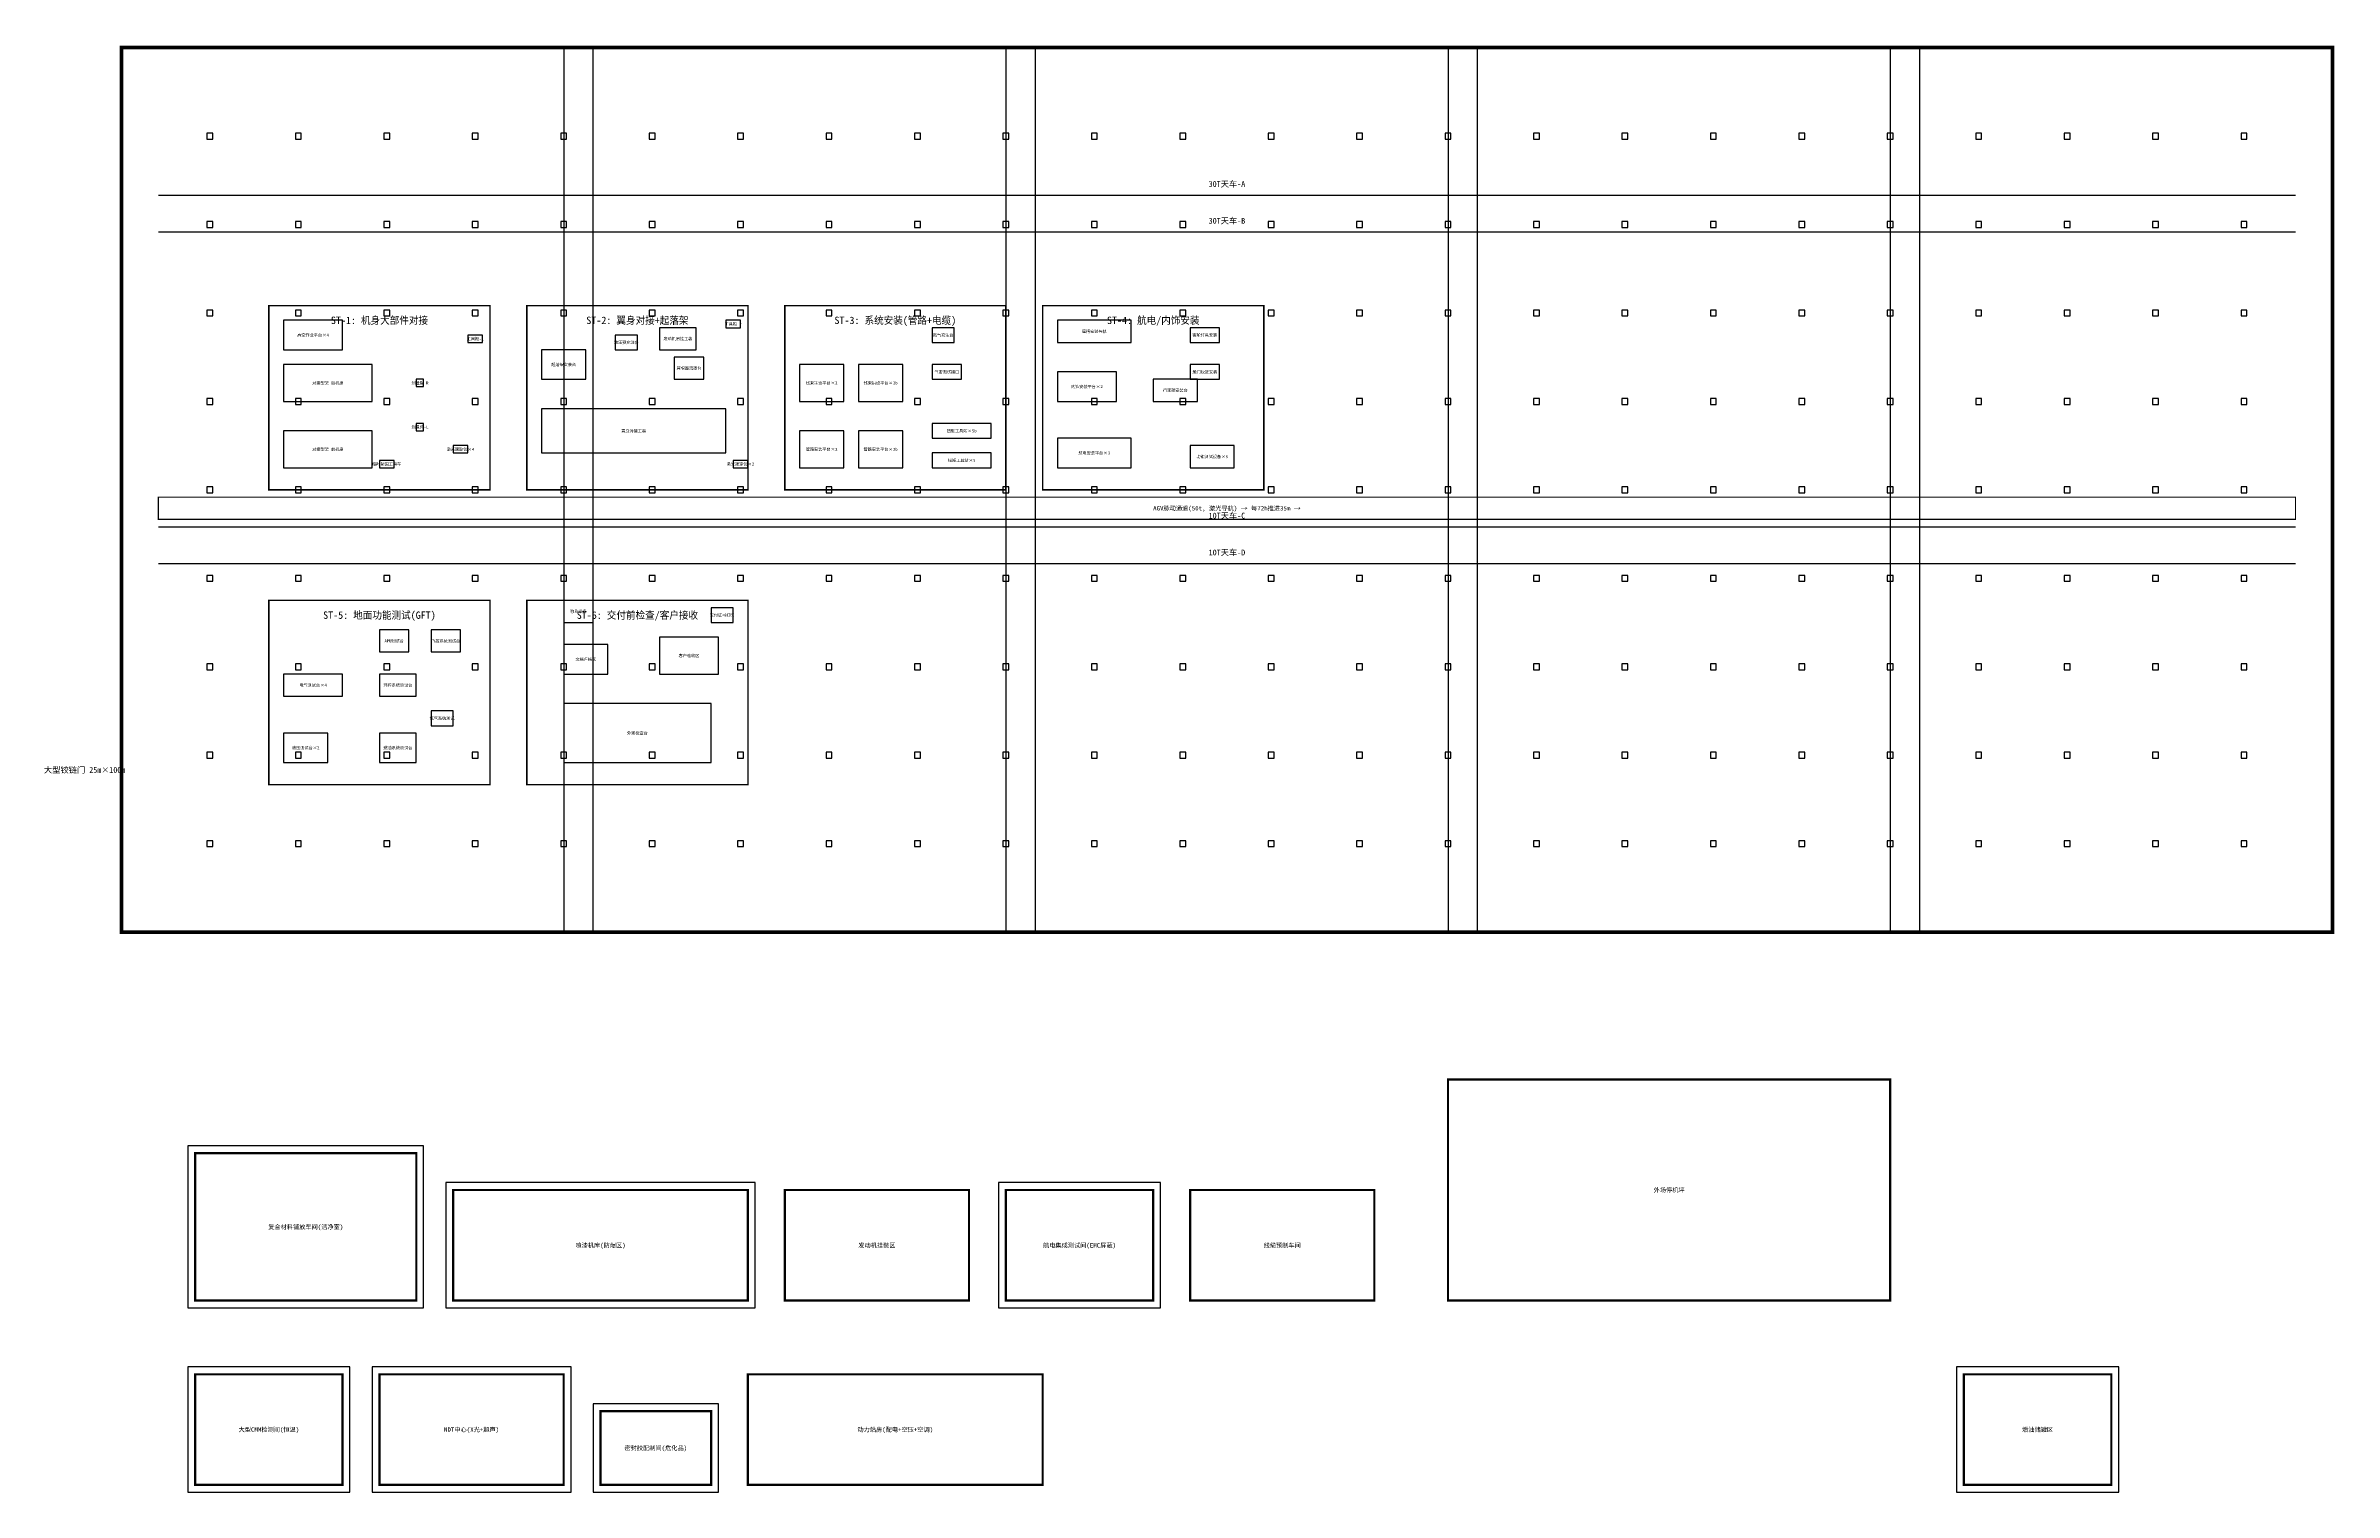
# Model space of a CAD drawing. Header units: metres. Extents: x -10 to 300, y -76 to 120.
import ezdxf
from ezdxf.enums import TextEntityAlignment as Align

# ---------------------------------------------------------------- set-up
doc = ezdxf.new("R2010")
doc.units = ezdxf.units.M
for name, color, linetype in [('A-COLS', 8, 'Continuous'), ('A-DOOR', 3, 'Continuous'), ('A-WALL', 7, 'Continuous'), ('E-CRANE-10T', 6, 'Continuous'), ('E-CRANE-30T', 6, 'Continuous'), ('M-EQUIP', 4, 'Continuous'), ('M-EQUIP-LABEL', 7, 'Continuous'), ('P-FLOW-AGV', 30, 'Continuous'), ('S-ZONE-CHEM', 1, 'Continuous'), ('S-ZONE-CLEAN', 5, 'Continuous'), ('S-ZONE-EMC', 6, 'Continuous'), ('S-ZONE-FIRE', 1, 'Continuous'), ('S-ZONE-NDT', 1, 'Continuous'), ('T-STATION', 3, 'Continuous'), ('T-TEXT', 7, 'Continuous')]:
    doc.layers.add(name, color=color, linetype=linetype)

msp = doc.modelspace()

# ---------------------------------------------------------------- linework, layer by layer
at = {"layer": 'A-COLS'}
for points in [[(11.6, 107.6), (12.4, 107.6), (12.4, 108.4), (11.6, 108.4), (11.6, 107.6)], [(23.6, 107.6), (24.4, 107.6), (24.4, 108.4), (23.6, 108.4), (23.6, 107.6)], [(35.6, 107.6), (36.4, 107.6), (36.4, 108.4), (35.6, 108.4), (35.6, 107.6)], [(47.6, 107.6), (48.4, 107.6), (48.4, 108.4), (47.6, 108.4), (47.6, 107.6)], [(59.6, 107.6), (60.4, 107.6), (60.4, 108.4), (59.6, 108.4), (59.6, 107.6)], [(71.6, 107.6), (72.4, 107.6), (72.4, 108.4), (71.6, 108.4), (71.6, 107.6)], [(83.6, 107.6), (84.4, 107.6), (84.4, 108.4), (83.6, 108.4), (83.6, 107.6)], [(95.6, 107.6), (96.4, 107.6), (96.4, 108.4), (95.6, 108.4), (95.6, 107.6)], [(107.6, 107.6), (108.4, 107.6), (108.4, 108.4), (107.6, 108.4), (107.6, 107.6)], [(119.6, 107.6), (120.4, 107.6), (120.4, 108.4), (119.6, 108.4), (119.6, 107.6)], [(131.6, 107.6), (132.4, 107.6), (132.4, 108.4), (131.6, 108.4), (131.6, 107.6)], [(143.6, 107.6), (144.4, 107.6), (144.4, 108.4), (143.6, 108.4), (143.6, 107.6)], [(155.6, 107.6), (156.4, 107.6), (156.4, 108.4), (155.6, 108.4), (155.6, 107.6)], [(167.6, 107.6), (168.4, 107.6), (168.4, 108.4), (167.6, 108.4), (167.6, 107.6)], [(179.6, 107.6), (180.4, 107.6), (180.4, 108.4), (179.6, 108.4), (179.6, 107.6)], [(191.6, 107.6), (192.4, 107.6), (192.4, 108.4), (191.6, 108.4), (191.6, 107.6)], [(203.6, 107.6), (204.4, 107.6), (204.4, 108.4), (203.6, 108.4), (203.6, 107.6)], [(215.6, 107.6), (216.4, 107.6), (216.4, 108.4), (215.6, 108.4), (215.6, 107.6)], [(227.6, 107.6), (228.4, 107.6), (228.4, 108.4), (227.6, 108.4), (227.6, 107.6)], [(239.6, 107.6), (240.4, 107.6), (240.4, 108.4), (239.6, 108.4), (239.6, 107.6)], [(251.6, 107.6), (252.4, 107.6), (252.4, 108.4), (251.6, 108.4), (251.6, 107.6)], [(263.6, 107.6), (264.4, 107.6), (264.4, 108.4), (263.6, 108.4), (263.6, 107.6)], [(275.6, 107.6), (276.4, 107.6), (276.4, 108.4), (275.6, 108.4), (275.6, 107.6)], [(287.6, 107.6), (288.4, 107.6), (288.4, 108.4), (287.6, 108.4), (287.6, 107.6)], [(11.6, 95.6), (12.4, 95.6), (12.4, 96.4), (11.6, 96.4), (11.6, 95.6)], [(23.6, 95.6), (24.4, 95.6), (24.4, 96.4), (23.6, 96.4), (23.6, 95.6)], [(35.6, 95.6), (36.4, 95.6), (36.4, 96.4), (35.6, 96.4), (35.6, 95.6)], [(47.6, 95.6), (48.4, 95.6), (48.4, 96.4), (47.6, 96.4), (47.6, 95.6)], [(59.6, 95.6), (60.4, 95.6), (60.4, 96.4), (59.6, 96.4), (59.6, 95.6)], [(71.6, 95.6), (72.4, 95.6), (72.4, 96.4), (71.6, 96.4), (71.6, 95.6)], [(83.6, 95.6), (84.4, 95.6), (84.4, 96.4), (83.6, 96.4), (83.6, 95.6)], [(95.6, 95.6), (96.4, 95.6), (96.4, 96.4), (95.6, 96.4), (95.6, 95.6)], [(107.6, 95.6), (108.4, 95.6), (108.4, 96.4), (107.6, 96.4), (107.6, 95.6)], [(119.6, 95.6), (120.4, 95.6), (120.4, 96.4), (119.6, 96.4), (119.6, 95.6)], [(131.6, 95.6), (132.4, 95.6), (132.4, 96.4), (131.6, 96.4), (131.6, 95.6)], [(143.6, 95.6), (144.4, 95.6), (144.4, 96.4), (143.6, 96.4), (143.6, 95.6)], [(155.6, 95.6), (156.4, 95.6), (156.4, 96.4), (155.6, 96.4), (155.6, 95.6)], [(167.6, 95.6), (168.4, 95.6), (168.4, 96.4), (167.6, 96.4), (167.6, 95.6)], [(179.6, 95.6), (180.4, 95.6), (180.4, 96.4), (179.6, 96.4), (179.6, 95.6)], [(191.6, 95.6), (192.4, 95.6), (192.4, 96.4), (191.6, 96.4), (191.6, 95.6)], [(203.6, 95.6), (204.4, 95.6), (204.4, 96.4), (203.6, 96.4), (203.6, 95.6)], [(215.6, 95.6), (216.4, 95.6), (216.4, 96.4), (215.6, 96.4), (215.6, 95.6)], [(227.6, 95.6), (228.4, 95.6), (228.4, 96.4), (227.6, 96.4), (227.6, 95.6)], [(239.6, 95.6), (240.4, 95.6), (240.4, 96.4), (239.6, 96.4), (239.6, 95.6)], [(251.6, 95.6), (252.4, 95.6), (252.4, 96.4), (251.6, 96.4), (251.6, 95.6)], [(263.6, 95.6), (264.4, 95.6), (264.4, 96.4), (263.6, 96.4), (263.6, 95.6)], [(275.6, 95.6), (276.4, 95.6), (276.4, 96.4), (275.6, 96.4), (275.6, 95.6)], [(287.6, 95.6), (288.4, 95.6), (288.4, 96.4), (287.6, 96.4), (287.6, 95.6)], [(11.6, 83.6), (12.4, 83.6), (12.4, 84.4), (11.6, 84.4), (11.6, 83.6)], [(23.6, 83.6), (24.4, 83.6), (24.4, 84.4), (23.6, 84.4), (23.6, 83.6)], [(35.6, 83.6), (36.4, 83.6), (36.4, 84.4), (35.6, 84.4), (35.6, 83.6)], [(47.6, 83.6), (48.4, 83.6), (48.4, 84.4), (47.6, 84.4), (47.6, 83.6)], [(59.6, 83.6), (60.4, 83.6), (60.4, 84.4), (59.6, 84.4), (59.6, 83.6)], [(71.6, 83.6), (72.4, 83.6), (72.4, 84.4), (71.6, 84.4), (71.6, 83.6)], [(83.6, 83.6), (84.4, 83.6), (84.4, 84.4), (83.6, 84.4), (83.6, 83.6)], [(95.6, 83.6), (96.4, 83.6), (96.4, 84.4), (95.6, 84.4), (95.6, 83.6)], [(107.6, 83.6), (108.4, 83.6), (108.4, 84.4), (107.6, 84.4), (107.6, 83.6)], [(119.6, 83.6), (120.4, 83.6), (120.4, 84.4), (119.6, 84.4), (119.6, 83.6)], [(131.6, 83.6), (132.4, 83.6), (132.4, 84.4), (131.6, 84.4), (131.6, 83.6)], [(143.6, 83.6), (144.4, 83.6), (144.4, 84.4), (143.6, 84.4), (143.6, 83.6)], [(155.6, 83.6), (156.4, 83.6), (156.4, 84.4), (155.6, 84.4), (155.6, 83.6)], [(167.6, 83.6), (168.4, 83.6), (168.4, 84.4), (167.6, 84.4), (167.6, 83.6)], [(179.6, 83.6), (180.4, 83.6), (180.4, 84.4), (179.6, 84.4), (179.6, 83.6)], [(191.6, 83.6), (192.4, 83.6), (192.4, 84.4), (191.6, 84.4), (191.6, 83.6)], [(203.6, 83.6), (204.4, 83.6), (204.4, 84.4), (203.6, 84.4), (203.6, 83.6)], [(215.6, 83.6), (216.4, 83.6), (216.4, 84.4), (215.6, 84.4), (215.6, 83.6)], [(227.6, 83.6), (228.4, 83.6), (228.4, 84.4), (227.6, 84.4), (227.6, 83.6)], [(239.6, 83.6), (240.4, 83.6), (240.4, 84.4), (239.6, 84.4), (239.6, 83.6)], [(251.6, 83.6), (252.4, 83.6), (252.4, 84.4), (251.6, 84.4), (251.6, 83.6)], [(263.6, 83.6), (264.4, 83.6), (264.4, 84.4), (263.6, 84.4), (263.6, 83.6)], [(275.6, 83.6), (276.4, 83.6), (276.4, 84.4), (275.6, 84.4), (275.6, 83.6)], [(287.6, 83.6), (288.4, 83.6), (288.4, 84.4), (287.6, 84.4), (287.6, 83.6)], [(11.6, 71.6), (12.4, 71.6), (12.4, 72.4), (11.6, 72.4), (11.6, 71.6)], [(23.6, 71.6), (24.4, 71.6), (24.4, 72.4), (23.6, 72.4), (23.6, 71.6)], [(35.6, 71.6), (36.4, 71.6), (36.4, 72.4), (35.6, 72.4), (35.6, 71.6)], [(47.6, 71.6), (48.4, 71.6), (48.4, 72.4), (47.6, 72.4), (47.6, 71.6)], [(59.6, 71.6), (60.4, 71.6), (60.4, 72.4), (59.6, 72.4), (59.6, 71.6)], [(71.6, 71.6), (72.4, 71.6), (72.4, 72.4), (71.6, 72.4), (71.6, 71.6)], [(83.6, 71.6), (84.4, 71.6), (84.4, 72.4), (83.6, 72.4), (83.6, 71.6)], [(95.6, 71.6), (96.4, 71.6), (96.4, 72.4), (95.6, 72.4), (95.6, 71.6)], [(107.6, 71.6), (108.4, 71.6), (108.4, 72.4), (107.6, 72.4), (107.6, 71.6)], [(119.6, 71.6), (120.4, 71.6), (120.4, 72.4), (119.6, 72.4), (119.6, 71.6)], [(131.6, 71.6), (132.4, 71.6), (132.4, 72.4), (131.6, 72.4), (131.6, 71.6)], [(143.6, 71.6), (144.4, 71.6), (144.4, 72.4), (143.6, 72.4), (143.6, 71.6)], [(155.6, 71.6), (156.4, 71.6), (156.4, 72.4), (155.6, 72.4), (155.6, 71.6)], [(167.6, 71.6), (168.4, 71.6), (168.4, 72.4), (167.6, 72.4), (167.6, 71.6)], [(179.6, 71.6), (180.4, 71.6), (180.4, 72.4), (179.6, 72.4), (179.6, 71.6)], [(191.6, 71.6), (192.4, 71.6), (192.4, 72.4), (191.6, 72.4), (191.6, 71.6)], [(203.6, 71.6), (204.4, 71.6), (204.4, 72.4), (203.6, 72.4), (203.6, 71.6)], [(215.6, 71.6), (216.4, 71.6), (216.4, 72.4), (215.6, 72.4), (215.6, 71.6)], [(227.6, 71.6), (228.4, 71.6), (228.4, 72.4), (227.6, 72.4), (227.6, 71.6)], [(239.6, 71.6), (240.4, 71.6), (240.4, 72.4), (239.6, 72.4), (239.6, 71.6)], [(251.6, 71.6), (252.4, 71.6), (252.4, 72.4), (251.6, 72.4), (251.6, 71.6)], [(263.6, 71.6), (264.4, 71.6), (264.4, 72.4), (263.6, 72.4), (263.6, 71.6)], [(275.6, 71.6), (276.4, 71.6), (276.4, 72.4), (275.6, 72.4), (275.6, 71.6)], [(287.6, 71.6), (288.4, 71.6), (288.4, 72.4), (287.6, 72.4), (287.6, 71.6)], [(11.6, 59.6), (12.4, 59.6), (12.4, 60.4), (11.6, 60.4), (11.6, 59.6)], [(23.6, 59.6), (24.4, 59.6), (24.4, 60.4), (23.6, 60.4), (23.6, 59.6)], [(35.6, 59.6), (36.4, 59.6), (36.4, 60.4), (35.6, 60.4), (35.6, 59.6)], [(47.6, 59.6), (48.4, 59.6), (48.4, 60.4), (47.6, 60.4), (47.6, 59.6)], [(59.6, 59.6), (60.4, 59.6), (60.4, 60.4), (59.6, 60.4), (59.6, 59.6)], [(71.6, 59.6), (72.4, 59.6), (72.4, 60.4), (71.6, 60.4), (71.6, 59.6)], [(83.6, 59.6), (84.4, 59.6), (84.4, 60.4), (83.6, 60.4), (83.6, 59.6)], [(95.6, 59.6), (96.4, 59.6), (96.4, 60.4), (95.6, 60.4), (95.6, 59.6)], [(107.6, 59.6), (108.4, 59.6), (108.4, 60.4), (107.6, 60.4), (107.6, 59.6)], [(119.6, 59.6), (120.4, 59.6), (120.4, 60.4), (119.6, 60.4), (119.6, 59.6)], [(131.6, 59.6), (132.4, 59.6), (132.4, 60.4), (131.6, 60.4), (131.6, 59.6)], [(143.6, 59.6), (144.4, 59.6), (144.4, 60.4), (143.6, 60.4), (143.6, 59.6)], [(155.6, 59.6), (156.4, 59.6), (156.4, 60.4), (155.6, 60.4), (155.6, 59.6)], [(167.6, 59.6), (168.4, 59.6), (168.4, 60.4), (167.6, 60.4), (167.6, 59.6)], [(179.6, 59.6), (180.4, 59.6), (180.4, 60.4), (179.6, 60.4), (179.6, 59.6)], [(191.6, 59.6), (192.4, 59.6), (192.4, 60.4), (191.6, 60.4), (191.6, 59.6)], [(203.6, 59.6), (204.4, 59.6), (204.4, 60.4), (203.6, 60.4), (203.6, 59.6)], [(215.6, 59.6), (216.4, 59.6), (216.4, 60.4), (215.6, 60.4), (215.6, 59.6)], [(227.6, 59.6), (228.4, 59.6), (228.4, 60.4), (227.6, 60.4), (227.6, 59.6)], [(239.6, 59.6), (240.4, 59.6), (240.4, 60.4), (239.6, 60.4), (239.6, 59.6)], [(251.6, 59.6), (252.4, 59.6), (252.4, 60.4), (251.6, 60.4), (251.6, 59.6)], [(263.6, 59.6), (264.4, 59.6), (264.4, 60.4), (263.6, 60.4), (263.6, 59.6)], [(275.6, 59.6), (276.4, 59.6), (276.4, 60.4), (275.6, 60.4), (275.6, 59.6)], [(287.6, 59.6), (288.4, 59.6), (288.4, 60.4), (287.6, 60.4), (287.6, 59.6)], [(11.6, 47.6), (12.4, 47.6), (12.4, 48.4), (11.6, 48.4), (11.6, 47.6)], [(23.6, 47.6), (24.4, 47.6), (24.4, 48.4), (23.6, 48.4), (23.6, 47.6)], [(35.6, 47.6), (36.4, 47.6), (36.4, 48.4), (35.6, 48.4), (35.6, 47.6)], [(47.6, 47.6), (48.4, 47.6), (48.4, 48.4), (47.6, 48.4), (47.6, 47.6)], [(59.6, 47.6), (60.4, 47.6), (60.4, 48.4), (59.6, 48.4), (59.6, 47.6)], [(71.6, 47.6), (72.4, 47.6), (72.4, 48.4), (71.6, 48.4), (71.6, 47.6)], [(83.6, 47.6), (84.4, 47.6), (84.4, 48.4), (83.6, 48.4), (83.6, 47.6)], [(95.6, 47.6), (96.4, 47.6), (96.4, 48.4), (95.6, 48.4), (95.6, 47.6)], [(107.6, 47.6), (108.4, 47.6), (108.4, 48.4), (107.6, 48.4), (107.6, 47.6)], [(119.6, 47.6), (120.4, 47.6), (120.4, 48.4), (119.6, 48.4), (119.6, 47.6)], [(131.6, 47.6), (132.4, 47.6), (132.4, 48.4), (131.6, 48.4), (131.6, 47.6)], [(143.6, 47.6), (144.4, 47.6), (144.4, 48.4), (143.6, 48.4), (143.6, 47.6)], [(155.6, 47.6), (156.4, 47.6), (156.4, 48.4), (155.6, 48.4), (155.6, 47.6)], [(167.6, 47.6), (168.4, 47.6), (168.4, 48.4), (167.6, 48.4), (167.6, 47.6)], [(179.6, 47.6), (180.4, 47.6), (180.4, 48.4), (179.6, 48.4), (179.6, 47.6)], [(191.6, 47.6), (192.4, 47.6), (192.4, 48.4), (191.6, 48.4), (191.6, 47.6)], [(203.6, 47.6), (204.4, 47.6), (204.4, 48.4), (203.6, 48.4), (203.6, 47.6)], [(215.6, 47.6), (216.4, 47.6), (216.4, 48.4), (215.6, 48.4), (215.6, 47.6)], [(227.6, 47.6), (228.4, 47.6), (228.4, 48.4), (227.6, 48.4), (227.6, 47.6)], [(239.6, 47.6), (240.4, 47.6), (240.4, 48.4), (239.6, 48.4), (239.6, 47.6)], [(251.6, 47.6), (252.4, 47.6), (252.4, 48.4), (251.6, 48.4), (251.6, 47.6)], [(263.6, 47.6), (264.4, 47.6), (264.4, 48.4), (263.6, 48.4), (263.6, 47.6)], [(275.6, 47.6), (276.4, 47.6), (276.4, 48.4), (275.6, 48.4), (275.6, 47.6)], [(287.6, 47.6), (288.4, 47.6), (288.4, 48.4), (287.6, 48.4), (287.6, 47.6)], [(11.6, 35.6), (12.4, 35.6), (12.4, 36.4), (11.6, 36.4), (11.6, 35.6)], [(23.6, 35.6), (24.4, 35.6), (24.4, 36.4), (23.6, 36.4), (23.6, 35.6)], [(35.6, 35.6), (36.4, 35.6), (36.4, 36.4), (35.6, 36.4), (35.6, 35.6)], [(47.6, 35.6), (48.4, 35.6), (48.4, 36.4), (47.6, 36.4), (47.6, 35.6)], [(59.6, 35.6), (60.4, 35.6), (60.4, 36.4), (59.6, 36.4), (59.6, 35.6)], [(71.6, 35.6), (72.4, 35.6), (72.4, 36.4), (71.6, 36.4), (71.6, 35.6)], [(83.6, 35.6), (84.4, 35.6), (84.4, 36.4), (83.6, 36.4), (83.6, 35.6)], [(95.6, 35.6), (96.4, 35.6), (96.4, 36.4), (95.6, 36.4), (95.6, 35.6)], [(107.6, 35.6), (108.4, 35.6), (108.4, 36.4), (107.6, 36.4), (107.6, 35.6)], [(119.6, 35.6), (120.4, 35.6), (120.4, 36.4), (119.6, 36.4), (119.6, 35.6)], [(131.6, 35.6), (132.4, 35.6), (132.4, 36.4), (131.6, 36.4), (131.6, 35.6)], [(143.6, 35.6), (144.4, 35.6), (144.4, 36.4), (143.6, 36.4), (143.6, 35.6)], [(155.6, 35.6), (156.4, 35.6), (156.4, 36.4), (155.6, 36.4), (155.6, 35.6)], [(167.6, 35.6), (168.4, 35.6), (168.4, 36.4), (167.6, 36.4), (167.6, 35.6)], [(179.6, 35.6), (180.4, 35.6), (180.4, 36.4), (179.6, 36.4), (179.6, 35.6)], [(191.6, 35.6), (192.4, 35.6), (192.4, 36.4), (191.6, 36.4), (191.6, 35.6)], [(203.6, 35.6), (204.4, 35.6), (204.4, 36.4), (203.6, 36.4), (203.6, 35.6)], [(215.6, 35.6), (216.4, 35.6), (216.4, 36.4), (215.6, 36.4), (215.6, 35.6)], [(227.6, 35.6), (228.4, 35.6), (228.4, 36.4), (227.6, 36.4), (227.6, 35.6)], [(239.6, 35.6), (240.4, 35.6), (240.4, 36.4), (239.6, 36.4), (239.6, 35.6)], [(251.6, 35.6), (252.4, 35.6), (252.4, 36.4), (251.6, 36.4), (251.6, 35.6)], [(263.6, 35.6), (264.4, 35.6), (264.4, 36.4), (263.6, 36.4), (263.6, 35.6)], [(275.6, 35.6), (276.4, 35.6), (276.4, 36.4), (275.6, 36.4), (275.6, 35.6)], [(287.6, 35.6), (288.4, 35.6), (288.4, 36.4), (287.6, 36.4), (287.6, 35.6)], [(11.6, 23.6), (12.4, 23.6), (12.4, 24.4), (11.6, 24.4), (11.6, 23.6)], [(23.6, 23.6), (24.4, 23.6), (24.4, 24.4), (23.6, 24.4), (23.6, 23.6)], [(35.6, 23.6), (36.4, 23.6), (36.4, 24.4), (35.6, 24.4), (35.6, 23.6)], [(47.6, 23.6), (48.4, 23.6), (48.4, 24.4), (47.6, 24.4), (47.6, 23.6)], [(59.6, 23.6), (60.4, 23.6), (60.4, 24.4), (59.6, 24.4), (59.6, 23.6)], [(71.6, 23.6), (72.4, 23.6), (72.4, 24.4), (71.6, 24.4), (71.6, 23.6)], [(83.6, 23.6), (84.4, 23.6), (84.4, 24.4), (83.6, 24.4), (83.6, 23.6)], [(95.6, 23.6), (96.4, 23.6), (96.4, 24.4), (95.6, 24.4), (95.6, 23.6)], [(107.6, 23.6), (108.4, 23.6), (108.4, 24.4), (107.6, 24.4), (107.6, 23.6)], [(119.6, 23.6), (120.4, 23.6), (120.4, 24.4), (119.6, 24.4), (119.6, 23.6)], [(131.6, 23.6), (132.4, 23.6), (132.4, 24.4), (131.6, 24.4), (131.6, 23.6)], [(143.6, 23.6), (144.4, 23.6), (144.4, 24.4), (143.6, 24.4), (143.6, 23.6)], [(155.6, 23.6), (156.4, 23.6), (156.4, 24.4), (155.6, 24.4), (155.6, 23.6)], [(167.6, 23.6), (168.4, 23.6), (168.4, 24.4), (167.6, 24.4), (167.6, 23.6)], [(179.6, 23.6), (180.4, 23.6), (180.4, 24.4), (179.6, 24.4), (179.6, 23.6)], [(191.6, 23.6), (192.4, 23.6), (192.4, 24.4), (191.6, 24.4), (191.6, 23.6)], [(203.6, 23.6), (204.4, 23.6), (204.4, 24.4), (203.6, 24.4), (203.6, 23.6)], [(215.6, 23.6), (216.4, 23.6), (216.4, 24.4), (215.6, 24.4), (215.6, 23.6)], [(227.6, 23.6), (228.4, 23.6), (228.4, 24.4), (227.6, 24.4), (227.6, 23.6)], [(239.6, 23.6), (240.4, 23.6), (240.4, 24.4), (239.6, 24.4), (239.6, 23.6)], [(251.6, 23.6), (252.4, 23.6), (252.4, 24.4), (251.6, 24.4), (251.6, 23.6)], [(263.6, 23.6), (264.4, 23.6), (264.4, 24.4), (263.6, 24.4), (263.6, 23.6)], [(275.6, 23.6), (276.4, 23.6), (276.4, 24.4), (275.6, 24.4), (275.6, 23.6)], [(287.6, 23.6), (288.4, 23.6), (288.4, 24.4), (287.6, 24.4), (287.6, 23.6)], [(11.6, 11.6), (12.4, 11.6), (12.4, 12.4), (11.6, 12.4), (11.6, 11.6)], [(23.6, 11.6), (24.4, 11.6), (24.4, 12.4), (23.6, 12.4), (23.6, 11.6)], [(35.6, 11.6), (36.4, 11.6), (36.4, 12.4), (35.6, 12.4), (35.6, 11.6)], [(47.6, 11.6), (48.4, 11.6), (48.4, 12.4), (47.6, 12.4), (47.6, 11.6)], [(59.6, 11.6), (60.4, 11.6), (60.4, 12.4), (59.6, 12.4), (59.6, 11.6)], [(71.6, 11.6), (72.4, 11.6), (72.4, 12.4), (71.6, 12.4), (71.6, 11.6)], [(83.6, 11.6), (84.4, 11.6), (84.4, 12.4), (83.6, 12.4), (83.6, 11.6)], [(95.6, 11.6), (96.4, 11.6), (96.4, 12.4), (95.6, 12.4), (95.6, 11.6)], [(107.6, 11.6), (108.4, 11.6), (108.4, 12.4), (107.6, 12.4), (107.6, 11.6)], [(119.6, 11.6), (120.4, 11.6), (120.4, 12.4), (119.6, 12.4), (119.6, 11.6)], [(131.6, 11.6), (132.4, 11.6), (132.4, 12.4), (131.6, 12.4), (131.6, 11.6)], [(143.6, 11.6), (144.4, 11.6), (144.4, 12.4), (143.6, 12.4), (143.6, 11.6)], [(155.6, 11.6), (156.4, 11.6), (156.4, 12.4), (155.6, 12.4), (155.6, 11.6)], [(167.6, 11.6), (168.4, 11.6), (168.4, 12.4), (167.6, 12.4), (167.6, 11.6)], [(179.6, 11.6), (180.4, 11.6), (180.4, 12.4), (179.6, 12.4), (179.6, 11.6)], [(191.6, 11.6), (192.4, 11.6), (192.4, 12.4), (191.6, 12.4), (191.6, 11.6)], [(203.6, 11.6), (204.4, 11.6), (204.4, 12.4), (203.6, 12.4), (203.6, 11.6)], [(215.6, 11.6), (216.4, 11.6), (216.4, 12.4), (215.6, 12.4), (215.6, 11.6)], [(227.6, 11.6), (228.4, 11.6), (228.4, 12.4), (227.6, 12.4), (227.6, 11.6)], [(239.6, 11.6), (240.4, 11.6), (240.4, 12.4), (239.6, 12.4), (239.6, 11.6)], [(251.6, 11.6), (252.4, 11.6), (252.4, 12.4), (251.6, 12.4), (251.6, 11.6)], [(263.6, 11.6), (264.4, 11.6), (264.4, 12.4), (263.6, 12.4), (263.6, 11.6)], [(275.6, 11.6), (276.4, 11.6), (276.4, 12.4), (275.6, 12.4), (275.6, 11.6)], [(287.6, 11.6), (288.4, 11.6), (288.4, 12.4), (287.6, 12.4), (287.6, 11.6)]]:
    msp.add_lwpolyline(points, close=True, dxfattribs=at)
at = {"layer": 'A-DOOR'}
msp.add_line((0, 10), (0, 35), dxfattribs=at)
at = {"layer": 'A-WALL'}
for points, const_width in [([(0, 0), (300, 0), (300, 120), (0, 120), (0, 0)], 0.5), ([(180, -50), (240, -50), (240, -20), (180, -20), (180, -50)], 0.3), ([(10, -50), (40, -50), (40, -30), (10, -30), (10, -50)], 0.3), ([(45, -50), (85, -50), (85, -35), (45, -35), (45, -50)], 0.3), ([(90, -50), (115, -50), (115, -35), (90, -35), (90, -50)], 0.3), ([(120, -50), (140, -50), (140, -35), (120, -35), (120, -50)], 0.3), ([(145, -50), (170, -50), (170, -35), (145, -35), (145, -50)], 0.3), ([(10, -75), (30, -75), (30, -60), (10, -60), (10, -75)], 0.3), ([(35, -75), (60, -75), (60, -60), (35, -60), (35, -75)], 0.3), ([(85, -75), (125, -75), (125, -60), (85, -60), (85, -75)], 0.3), ([(250, -75), (270, -75), (270, -60), (250, -60), (250, -75)], 0.3), ([(65, -75), (80, -75), (80, -65), (65, -65), (65, -75)], 0.3)]:
    msp.add_lwpolyline(points, dxfattribs=dict(at, const_width=const_width))
at = {"layer": 'E-CRANE-10T'}
for p, q in [((5, 55), (295, 55)), ((5, 50), (295, 50))]:
    msp.add_line(p, q, dxfattribs=at)
at = {"layer": 'E-CRANE-30T'}
for p, q in [((5, 100), (295, 100)), ((5, 95), (295, 95))]:
    msp.add_line(p, q, dxfattribs=at)
at = {"layer": 'M-EQUIP'}
for points in [[(22, 79), (30, 79), (30, 83), (22, 83), (22, 79)], [(47, 80), (49, 80), (49, 81), (47, 81), (47, 80)], [(67, 79), (70, 79), (70, 81), (67, 81), (67, 79)], [(73, 79), (78, 79), (78, 82), (73, 82), (73, 79)], [(82, 82), (84, 82), (84, 83), (82, 83), (82, 82)], [(110, 80), (113, 80), (113, 82), (110, 82), (110, 80)], [(127, 80), (137, 80), (137, 83), (127, 83), (127, 80)], [(145, 80), (149, 80), (149, 82), (145, 82), (145, 80)], [(57, 75), (63, 75), (63, 79), (57, 79), (57, 75)], [(75, 75), (79, 75), (79, 78), (75, 78), (75, 75)], [(22, 72), (34, 72), (34, 77), (22, 77), (22, 72)], [(40, 74), (41, 74), (41, 75), (40, 75), (40, 74)], [(92, 72), (98, 72), (98, 77), (92, 77), (92, 72)], [(100, 72), (106, 72), (106, 77), (100, 77), (100, 72)], [(110, 75), (114, 75), (114, 77), (110, 77), (110, 75)], [(127, 72), (135, 72), (135, 76), (127, 76), (127, 72)], [(140, 72), (146, 72), (146, 75), (140, 75), (140, 72)], [(145, 75), (149, 75), (149, 77), (145, 77), (145, 75)], [(40, 68), (41, 68), (41, 69), (40, 69), (40, 68)], [(57, 65), (82, 65), (82, 71), (57, 71), (57, 65)], [(110, 67), (118, 67), (118, 69), (110, 69), (110, 67)], [(22, 63), (34, 63), (34, 68), (22, 68), (22, 63)], [(45, 65), (47, 65), (47, 66), (45, 66), (45, 65)], [(92, 63), (98, 63), (98, 68), (92, 68), (92, 63)], [(100, 63), (106, 63), (106, 68), (100, 68), (100, 63)], [(127, 63), (137, 63), (137, 67), (127, 67), (127, 63)], [(145, 63), (151, 63), (151, 66), (145, 66), (145, 63)], [(35, 63), (37, 63), (37, 64), (35, 64), (35, 63)], [(83, 63), (85, 63), (85, 64), (83, 64), (83, 63)], [(110, 63), (118, 63), (118, 65), (110, 65), (110, 63)], [(60, 42), (64, 42), (64, 45), (60, 45), (60, 42)], [(80, 42), (83, 42), (83, 44), (80, 44), (80, 42)], [(35, 38), (39, 38), (39, 41), (35, 41), (35, 38)], [(42, 38), (46, 38), (46, 41), (42, 41), (42, 38)], [(60, 35), (66, 35), (66, 39), (60, 39), (60, 35)], [(73, 35), (81, 35), (81, 40), (73, 40), (73, 35)], [(22, 32), (30, 32), (30, 35), (22, 35), (22, 32)], [(35, 32), (40, 32), (40, 35), (35, 35), (35, 32)], [(42, 28), (45, 28), (45, 30), (42, 30), (42, 28)], [(60, 23), (80, 23), (80, 31), (60, 31), (60, 23)], [(22, 23), (28, 23), (28, 27), (22, 27), (22, 23)], [(35, 23), (40, 23), (40, 27), (35, 27), (35, 23)]]:
    msp.add_lwpolyline(points, close=True, dxfattribs=at)
at = {"layer": 'P-FLOW-AGV', "const_width": 0.15}
msp.add_lwpolyline([(5, 56), (295, 56), (295, 59), (5, 59), (5, 56)], dxfattribs=at)
at = {"layer": 'S-ZONE-CHEM'}
for points in [[(44, -51), (86, -51), (86, -34), (44, -34), (44, -51)], [(249, -76), (271, -76), (271, -59), (249, -59), (249, -76)], [(64, -76), (81, -76), (81, -64), (64, -64), (64, -76)]]:
    msp.add_lwpolyline(points, dxfattribs=at)
at = {"layer": 'S-ZONE-CLEAN'}
for points in [[(9, -51), (41, -51), (41, -29), (9, -29), (9, -51)], [(9, -76), (31, -76), (31, -59), (9, -59), (9, -76)]]:
    msp.add_lwpolyline(points, dxfattribs=at)
at = {"layer": 'S-ZONE-EMC'}
msp.add_lwpolyline([(119, -51), (141, -51), (141, -34), (119, -34), (119, -51)], dxfattribs=at)
at = {"layer": 'S-ZONE-FIRE'}
for points in [[(60, 0), (64, 0), (64, 120), (60, 120), (60, 0)], [(120, 0), (124, 0), (124, 120), (120, 120), (120, 0)], [(180, 0), (184, 0), (184, 120), (180, 120), (180, 0)], [(240, 0), (244, 0), (244, 120), (240, 120), (240, 0)]]:
    msp.add_lwpolyline(points, dxfattribs=at)
at = {"layer": 'S-ZONE-NDT'}
msp.add_lwpolyline([(34, -76), (61, -76), (61, -59), (34, -59), (34, -76)], dxfattribs=at)
at = {"layer": 'T-STATION', "const_width": 0.2}
for points in [[(20, 60), (50, 60), (50, 85), (20, 85), (20, 60)], [(55, 60), (85, 60), (85, 85), (55, 85), (55, 60)], [(90, 60), (120, 60), (120, 85), (90, 85), (90, 60)], [(125, 60), (155, 60), (155, 85), (125, 85), (125, 60)], [(20, 20), (50, 20), (50, 45), (20, 45), (20, 20)], [(55, 20), (85, 20), (85, 45), (55, 45), (55, 20)]]:
    msp.add_lwpolyline(points, dxfattribs=at)

# ---------------------------------------------------------------- texts
at = {"layer": 'E-CRANE-10T'}
for s, p in [('10T天车-C', (150, 56.5)), ('10T天车-D', (150, 51.5))]:
    msp.add_text(s, height=0.8, dxfattribs=at).set_placement(p, align=Align.MIDDLE_CENTER)
at = {"layer": 'E-CRANE-30T'}
for s, p in [('30T天车-A', (150, 101.5)), ('30T天车-B', (150, 96.5))]:
    msp.add_text(s, height=0.8, dxfattribs=at).set_placement(p, align=Align.MIDDLE_CENTER)
at = {"layer": 'M-EQUIP-LABEL'}
for s, p in [('高空作业平台×4', (26, 81)), ('工具柜-1', (48, 80.5)), ('发动机吊挂工装', (75.5, 80.5)), ('工具柜-2', (83, 82.5)), ('氮气充注台', (111.5, 81)), ('座椅安装导轨', (132, 81.5)), ('客舱灯具安装', (147, 81)), ('液压预充注台', (68.5, 80)), ('对接型架-后机身', (28, 74.5)), ('测量臂-R', (40.5, 74.5)), ('起落架安装台', (60, 77)), ('翼根整流罩台', (77, 76.5)), ('线束铺设平台×2', (95, 74.5)), ('线束铺设平台×2b', (103, 74.5)), ('气密测试接口', (112, 76)), ('舱门铰链安装', (147, 76)), ('内饰安装平台×2', (131, 74)), ('行李架安装台', (143, 73.5)), ('测量臂-L', (40.5, 68.5)), ('对接型架-前机身', (28, 65.5)), ('激光跟踪仪×4', (46, 65.5)), ('翼身对接工装', (69.5, 68)), ('管路安装平台×2', (95, 65.5)), ('管路安装平台×2b', (103, 65.5)), ('扭矩工具站×5b', (114, 68)), ('航电安装平台×3', (132, 65)), ('临时紧固工具车', (36, 63.5)), ('激光跟踪仪×2', (84, 63.5)), ('扭矩工具站×5', (114, 64)), ('功能测试设备×5', (148, 64.5)), ('称重设备', (62, 43.5)), ('交付证书打印', (81.5, 43)), ('APU测试台', (37, 39.5)), ('飞控系统测试台', (44, 39.5)), ('客户验收区', (77, 37.5)), ('文档归档区', (63, 37)), ('电气测试台×4', (26, 33.5)), ('环控系统测试台', (37.5, 33.5)), ('氧气系统测试', (43.5, 29)), ('液压测试台×2', (25, 25)), ('燃油系统测试台', (37.5, 25)), ('外观检查台', (70, 27))]:
    msp.add_text(s, height=0.4, dxfattribs=at).set_placement(p, align=Align.MIDDLE_CENTER)
at = {"layer": 'P-FLOW-AGV'}
msp.add_text('AGV脉动通道(50t, 激光导航) → 每72h推进35m →', height=0.6, dxfattribs=at).set_placement((150, 57.5), align=Align.MIDDLE_CENTER)
at = {"layer": 'T-STATION'}
for s, p in [('ST-1: 机身大部件对接', (35, 83)), ('ST-2: 翼身对接+起落架', (70, 83)), ('ST-3: 系统安装(管路+电缆)', (105, 83)), ('ST-4: 航电/内饰安装', (140, 83)), ('ST-5: 地面功能测试(GFT)', (35, 43)), ('ST-6: 交付前检查/客户接收', (70, 43))]:
    msp.add_text(s, height=1, dxfattribs=at).set_placement(p, align=Align.MIDDLE_CENTER)
at = {"layer": 'T-TEXT'}
for s, height, p in [('大型铰链门 25m×100m', 0.8, (-5, 22)), ('外场停机坪', 0.6, (210, -35)), ('复合材料铺放车间(洁净室)', 0.6, (25, -40)), ('喷漆机库(防爆区)', 0.6, (65, -42.5)), ('发动机挂装区', 0.6, (102.5, -42.5)), ('航电集成测试间(EMC屏蔽)', 0.6, (130, -42.5)), ('线缆预制车间', 0.6, (157.5, -42.5)), ('大型CMM检测间(恒温)', 0.6, (20, -67.5)), ('NDT中心(X光+超声)', 0.6, (47.5, -67.5)), ('动力站房(配电+空压+空调)', 0.6, (105, -67.5)), ('燃油储罐区', 0.6, (260, -67.5)), ('密封胶配制间(危化品)', 0.6, (72.5, -70))]:
    msp.add_text(s, height=height, dxfattribs=at).set_placement(p, align=Align.MIDDLE_CENTER)

doc.saveas('drawing.dxf')
